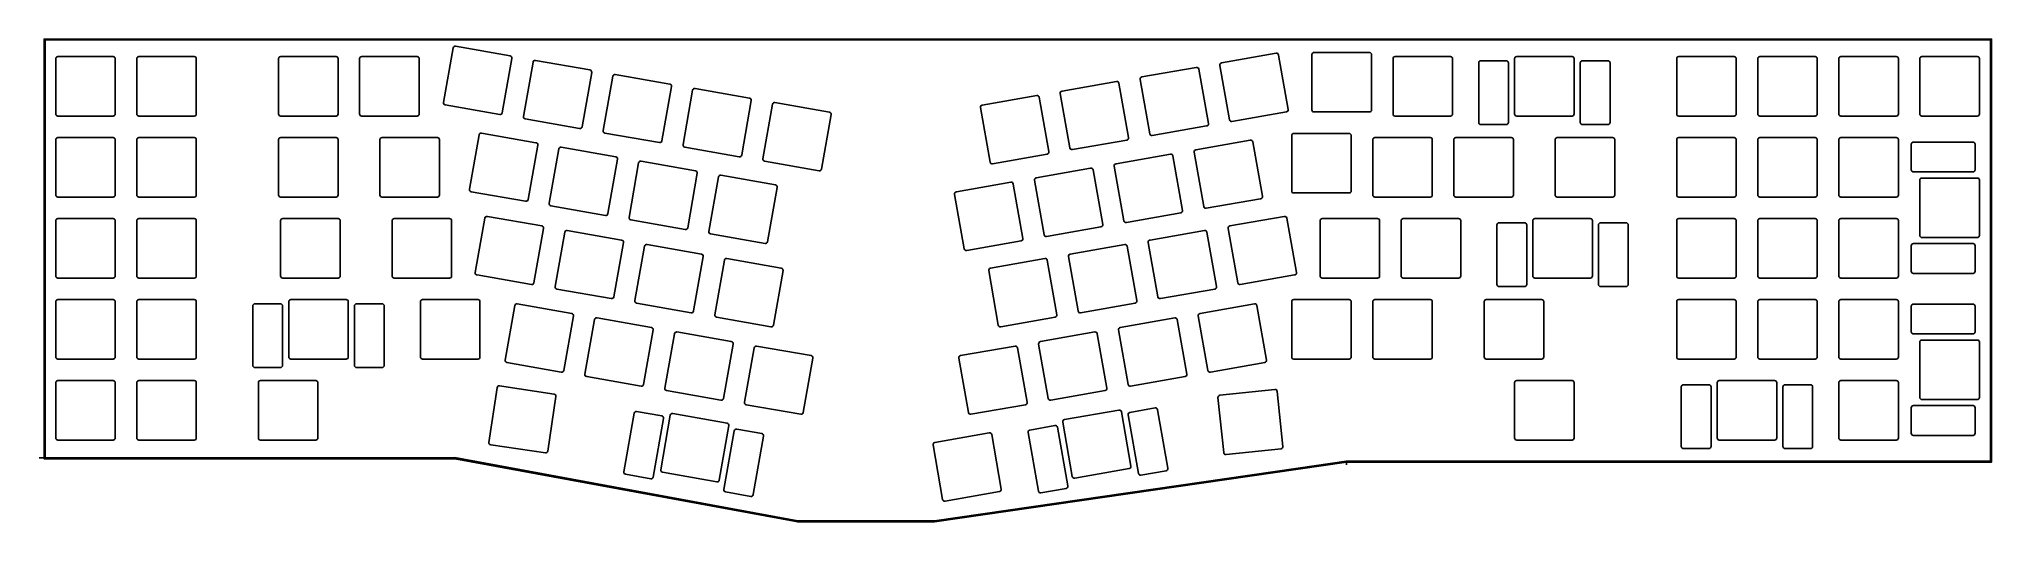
# Model space of a CAD drawing. Header units: millimetres. Extents: x -1 to 508, y -113 to 820.
# Drawn here: x -1.4 to 457.6, y -112.9 to 0.6 of the extents above; entities that cross this region are included whole.
import ezdxf

# ---------------------------------------------------------------- set-up
doc = ezdxf.new("R2010")
doc.units = ezdxf.units.MM
doc.header["$MEASUREMENT"] = 0
doc.layers.get('0').update_dxf_attribs({"linetype": 'CONTINUOUS'})
doc.layers.add('BLACK', color=7, linetype='CONTINUOUS')

msp = doc.modelspace()

# ---------------------------------------------------------------- linework, layer by layer
for p, q in [((0, 0.43427), (457.2, 0.43427)), ((2.525, -3.9775), (2.525, -16.9775)), ((3.025, -3.4775), (16.025, -3.4775)), ((16.525, -3.9775), (16.525, -16.9775)), ((21.575, -3.9775), (21.575, -16.9775)), ((22.075, -3.4775), (35.075, -3.4775)), ((35.575, -3.9775), (35.575, -16.9775)), ((54.9125, -3.9775), (54.9125, -16.9775)), ((55.4125, -3.4775), (68.4125, -3.4775)), ((68.9125, -3.9775), (68.9125, -16.9775)), ((73.9625, -3.9775), (73.9625, -16.9775)), ((74.4625, -3.4775), (87.4625, -3.4775)), ((87.9625, -3.9775), (87.9625, -16.9775)), ((95.95135, -1.47394), (93.69392, -14.27644)), ((96.53058, -1.06836), (109.33308, -3.32579)), ((109.73866, -3.90502), (107.48123, -16.70752)), ((115.29116, -4.37636), (128.09366, -6.63379)), ((276.57413, -4.97979), (289.37663, -2.72236)), ((289.95586, -3.12794), (292.21328, -15.93044)), ((297.8, -3.025), (297.8, -16.025)), ((298.3, -2.525), (311.3, -2.525)), ((311.8, -3.025), (311.8, -16.025)), ((316.85, -3.9775), (316.85, -16.9775)), ((317.35, -3.4775), (330.35, -3.4775)), ((330.85, -3.9775), (330.85, -16.9775)), ((337.487, -4.4775), (343.487, -4.4775)), ((345.425, -3.9775), (345.425, -16.9775)), ((345.925, -3.4775), (358.925, -3.4775)), ((359.425, -3.9775), (359.425, -16.9775)), ((361.363, -4.4775), (367.363, -4.4775)), ((383.525, -3.9775), (383.525, -16.9775)), ((384.025, -3.4775), (397.025, -3.4775)), ((397.525, -3.9775), (397.525, -16.9775)), ((402.575, -3.9775), (402.575, -16.9775)), ((403.075, -3.4775), (416.075, -3.4775)), ((416.575, -3.9775), (416.575, -16.9775)), ((421.625, -3.9775), (421.625, -16.9775)), ((422.125, -3.4775), (435.125, -3.4775)), ((435.625, -3.9775), (435.625, -16.9775)), ((440.675, -3.9775), (440.675, -16.9775)), ((441.175, -3.4775), (454.175, -3.4775)), ((454.675, -3.9775), (454.675, -16.9775)), ((114.71194, -4.78194), (112.45451, -17.58444)), ((128.49924, -7.21302), (126.24182, -20.01552)), ((133.47252, -8.08994), (131.2151, -20.89244)), ((134.05175, -7.68436), (146.85425, -9.94179)), ((257.40796, -8.86701), (259.66539, -21.66952)), ((257.81354, -8.28779), (270.61604, -6.03036)), ((271.19527, -6.43594), (273.4527, -19.23844)), ((276.16855, -5.55902), (278.42598, -18.36152)), ((336.987, -4.9775), (336.987, -18.9775)), ((343.987, -4.9775), (343.987, -18.9775)), ((360.863, -4.9775), (360.863, -18.9775)), ((367.863, -4.9775), (367.863, -18.9775)), ((147.25983, -10.52101), (145.00241, -23.32351)), ((152.23311, -11.39794), (149.97568, -24.20044)), ((152.81234, -10.99236), (165.61484, -13.24978)), ((220.29237, -14.90378), (233.09487, -12.64636)), ((233.6741, -13.05194), (235.93152, -25.85444)), ((238.64737, -12.17501), (240.9048, -24.97751)), ((239.05295, -11.59578), (251.85546, -9.33836)), ((252.43468, -9.74394), (254.69211, -22.54644)), ((3.025, -17.4775), (16.025, -17.4775)), ((22.075, -17.4775), (35.075, -17.4775)), ((55.4125, -17.4775), (68.4125, -17.4775)), ((74.4625, -17.4775), (87.4625, -17.4775)), ((94.0995, -14.85567), (106.902, -17.1131)), ((112.86009, -18.16367), (125.66259, -20.4211)), ((166.02042, -13.82901), (163.76299, -26.63151)), ((170.9937, -14.70594), (168.73627, -27.50844)), ((171.57293, -14.30036), (184.37543, -16.55778)), ((184.78101, -17.13701), (182.52358, -29.93951)), ((219.88679, -15.48301), (222.14421, -28.28551)), ((279.0052, -18.7671), (291.8077, -16.50967)), ((298.3, -16.525), (311.3, -16.525)), ((317.35, -17.4775), (330.35, -17.4775)), ((345.925, -17.4775), (358.925, -17.4775)), ((384.025, -17.4775), (397.025, -17.4775)), ((403.075, -17.4775), (416.075, -17.4775)), ((422.125, -17.4775), (435.125, -17.4775)), ((441.175, -17.4775), (454.175, -17.4775)), ((3.025, -22.5275), (16.025, -22.5275)), ((22.075, -22.5275), (35.075, -22.5275)), ((55.4125, -22.5275), (68.4125, -22.5275)), ((79.225, -22.5275), (92.225, -22.5275)), ((102.02364, -21.88853), (99.76622, -34.69103)), ((102.60287, -21.48295), (115.40537, -23.74038)), ((131.62068, -21.47167), (144.42318, -23.72909)), ((260.24462, -22.0751), (273.04712, -19.81767)), ((293.0375, -22.075), (293.0375, -35.075)), ((293.5375, -21.575), (306.5375, -21.575)), ((307.0375, -22.075), (307.0375, -35.075)), ((312.5875, -22.5275), (325.5875, -22.5275)), ((331.6375, -22.5275), (344.6375, -22.5275)), ((337.487, -19.4775), (343.487, -19.4775)), ((355.45, -22.5275), (368.45, -22.5275)), ((361.363, -19.4775), (367.363, -19.4775)), ((384.025, -22.5275), (397.025, -22.5275)), ((403.075, -22.5275), (416.075, -22.5275)), ((422.125, -22.5275), (435.125, -22.5275)), ((2.525, -23.0275), (2.525, -36.0275)), ((16.525, -23.0275), (16.525, -36.0275)), ((21.575, -23.0275), (21.575, -36.0275)), ((35.575, -23.0275), (35.575, -36.0275)), ((54.9125, -23.0275), (54.9125, -36.0275)), ((68.9125, -23.0275), (68.9125, -36.0275)), ((78.725, -23.0275), (78.725, -36.0275)), ((92.725, -23.0275), (92.725, -36.0275)), ((115.81095, -24.3196), (113.55353, -37.12211)), ((120.78423, -25.19653), (118.52681, -37.99903)), ((121.36346, -24.79095), (134.16596, -27.04837)), ((150.38126, -24.77967), (163.18377, -27.03709)), ((222.72344, -28.69109), (235.52594, -26.43366)), ((241.48403, -25.38309), (254.28653, -23.12567)), ((251.74125, -28.70237), (264.54375, -26.44495)), ((265.12297, -26.85053), (267.3804, -39.65303)), ((270.09625, -25.9736), (272.35368, -38.7761)), ((270.50183, -25.39438), (283.30433, -23.13695)), ((283.88356, -23.54253), (286.14099, -36.34503)), ((312.0875, -23.0275), (312.0875, -36.0275)), ((326.0875, -23.0275), (326.0875, -36.0275)), ((331.1375, -23.0275), (331.1375, -36.0275)), ((345.1375, -23.0275), (345.1375, -36.0275)), ((354.95, -23.0275), (354.95, -36.0275)), ((368.95, -23.0275), (368.95, -36.0275)), ((383.525, -23.0275), (383.525, -36.0275)), ((397.525, -23.0275), (397.525, -36.0275)), ((402.575, -23.0275), (402.575, -36.0275)), ((416.575, -23.0275), (416.575, -36.0275)), ((421.625, -23.0275), (421.625, -36.0275)), ((435.625, -23.0275), (435.625, -36.0275)), ((438.675, -24.1145), (438.675, -30.1145)), ((453.175, -23.6145), (439.175, -23.6145)), ((453.675, -24.1145), (453.675, -30.1145)), ((134.57154, -27.6276), (132.31411, -40.4301)), ((139.54482, -28.50453), (137.28739, -41.30703)), ((140.12405, -28.09895), (152.92655, -30.35637)), ((153.33213, -30.9356), (151.0747, -43.7381)), ((158.30541, -31.81252), (156.04798, -44.61502)), ((158.88463, -31.40694), (171.68714, -33.66437)), ((169.14185, -28.08766), (181.94435, -30.34509)), ((232.98066, -32.01037), (245.78316, -29.75295)), ((246.36239, -30.15853), (248.61981, -42.96103)), ((251.33567, -29.2816), (253.59309, -42.0841)), ((453.175, -30.6145), (439.175, -30.6145)), ((454.175, -32.0525), (441.175, -32.0525)), ((3.025, -36.5275), (16.025, -36.5275)), ((22.075, -36.5275), (35.075, -36.5275)), ((55.4125, -36.5275), (68.4125, -36.5275)), ((79.225, -36.5275), (92.225, -36.5275)), ((100.1718, -35.27026), (112.9743, -37.52769)), ((172.09272, -34.2436), (169.83529, -47.0461)), ((213.81449, -35.8976), (216.07192, -48.7001)), ((214.22007, -35.31837), (227.02257, -33.06094)), ((227.6018, -33.46652), (229.85923, -46.26902)), ((232.57508, -32.5896), (234.8325, -45.3921)), ((293.5375, -35.575), (306.5375, -35.575)), ((312.5875, -36.5275), (325.5875, -36.5275)), ((331.6375, -36.5275), (344.6375, -36.5275)), ((355.45, -36.5275), (368.45, -36.5275)), ((384.025, -36.5275), (397.025, -36.5275)), ((403.075, -36.5275), (416.075, -36.5275)), ((422.125, -36.5275), (435.125, -36.5275)), ((440.675, -32.5525), (440.675, -45.5525)), ((454.675, -32.5525), (454.675, -45.5525)), ((103.98502, -41.07054), (116.78752, -43.32796)), ((118.93238, -38.57826), (131.73489, -40.83568)), ((254.17232, -42.48968), (266.97482, -40.23226)), ((272.93291, -39.18168), (285.73541, -36.92426)), ((278.49998, -43.32796), (291.30248, -41.07054)), ((2.525, -42.0775), (2.525, -55.0775)), ((3.025, -41.5775), (16.025, -41.5775)), ((16.525, -42.0775), (16.525, -55.0775)), ((21.575, -42.0775), (21.575, -55.0775)), ((22.075, -41.5775), (35.075, -41.5775)), ((35.575, -42.0775), (35.575, -55.0775)), ((55.38875, -42.0775), (55.38875, -55.0775)), ((55.88875, -41.5775), (68.88875, -41.5775)), ((69.38875, -42.0775), (69.38875, -55.0775)), ((81.5825, -42.0775), (81.5825, -55.0775)), ((82.0825, -41.5775), (95.0825, -41.5775)), ((95.5825, -42.0775), (95.5825, -55.0775)), ((103.40579, -41.47612), (101.14837, -54.27862)), ((117.1931, -43.90719), (114.93568, -56.70969)), ((122.16638, -44.78412), (119.90895, -57.58662)), ((122.74561, -44.37854), (135.54811, -46.63596)), ((137.69297, -41.88625), (150.49547, -44.14368)), ((156.45356, -45.19425), (169.25606, -47.45168)), ((235.41173, -45.79768), (248.21423, -43.54025)), ((259.73939, -46.63596), (272.54189, -44.37854)), ((273.12112, -44.78412), (275.37855, -57.58662)), ((278.0944, -43.90719), (280.35182, -56.70969)), ((291.88171, -41.47612), (294.13913, -54.27862)), ((299.705, -42.0775), (299.705, -55.0775)), ((300.205, -41.5775), (313.205, -41.5775)), ((313.705, -42.0775), (313.705, -55.0775)), ((318.755, -42.0775), (318.755, -55.0775)), ((319.255, -41.5775), (332.255, -41.5775)), ((332.755, -42.0775), (332.755, -55.0775)), ((341.27325, -43.0775), (341.27325, -57.0775)), ((341.77325, -42.5775), (347.77325, -42.5775)), ((348.27325, -43.0775), (348.27325, -57.0775)), ((349.71125, -42.0775), (349.71125, -55.0775)), ((350.21125, -41.5775), (363.21125, -41.5775)), ((363.71125, -42.0775), (363.71125, -55.0775)), ((365.14925, -43.0775), (365.14925, -57.0775)), ((365.64925, -42.5775), (371.64925, -42.5775)), ((372.14925, -43.0775), (372.14925, -57.0775)), ((383.525, -42.0775), (383.525, -55.0775)), ((384.025, -41.5775), (397.025, -41.5775)), ((397.525, -42.0775), (397.525, -55.0775)), ((402.575, -42.0775), (402.575, -55.0775)), ((403.075, -41.5775), (416.075, -41.5775)), ((416.575, -42.0775), (416.575, -55.0775)), ((421.625, -42.0775), (421.625, -55.0775)), ((422.125, -41.5775), (435.125, -41.5775)), ((435.625, -42.0775), (435.625, -55.0775)), ((135.95369, -47.21519), (133.69626, -60.01769)), ((140.92697, -48.09211), (138.66954, -60.89461)), ((141.5062, -47.68653), (154.3087, -49.94396)), ((216.65115, -49.10568), (229.45365, -46.84825)), ((240.9788, -49.94396), (253.7813, -47.68653)), ((254.36053, -48.09211), (256.61796, -60.89461)), ((259.33381, -47.21519), (261.59124, -60.01769)), ((438.675, -47.9905), (438.675, -53.9905)), ((453.175, -47.4905), (439.175, -47.4905)), ((454.175, -46.0525), (441.175, -46.0525)), ((453.675, -47.9905), (453.675, -53.9905)), ((101.55395, -54.85785), (114.35645, -57.11527)), ((154.71428, -50.52319), (152.45685, -63.32569)), ((159.68756, -51.40011), (157.43013, -64.20261)), ((160.26678, -50.99453), (173.06928, -53.25196)), ((173.47486, -53.83119), (171.21744, -66.63369)), ((221.81264, -53.83119), (224.07006, -66.63369)), ((222.21822, -53.25196), (235.02072, -50.99453)), ((235.59994, -51.40011), (237.85737, -64.20261)), ((240.57322, -50.52319), (242.83065, -63.32569)), ((280.93105, -57.11527), (293.73355, -54.85785)), ((453.175, -54.4905), (439.175, -54.4905)), ((3.025, -55.5775), (16.025, -55.5775)), ((22.075, -55.5775), (35.075, -55.5775)), ((55.88875, -55.5775), (68.88875, -55.5775)), ((82.0825, -55.5775), (95.0825, -55.5775)), ((120.31453, -58.16584), (133.11703, -60.42327)), ((262.17047, -60.42327), (274.97297, -58.16584)), ((300.205, -55.5775), (313.205, -55.5775)), ((319.255, -55.5775), (332.255, -55.5775)), ((341.77325, -57.5775), (347.77325, -57.5775)), ((350.21125, -55.5775), (363.21125, -55.5775)), ((365.64925, -57.5775), (371.64925, -57.5775)), ((384.025, -55.5775), (397.025, -55.5775)), ((403.075, -55.5775), (416.075, -55.5775)), ((422.125, -55.5775), (435.125, -55.5775)), ((2.525, -61.1275), (2.525, -74.1275)), ((3.025, -60.6275), (16.025, -60.6275)), ((16.525, -61.1275), (16.525, -74.1275)), ((21.575, -61.1275), (21.575, -74.1275)), ((22.075, -60.6275), (35.075, -60.6275)), ((35.575, -61.1275), (35.575, -74.1275)), ((48.85575, -62.1275), (48.85575, -76.1275)), ((49.35575, -61.6275), (55.35575, -61.6275)), ((55.85575, -62.1275), (55.85575, -76.1275)), ((57.29375, -61.1275), (57.29375, -74.1275)), ((57.79375, -60.6275), (70.79375, -60.6275)), ((71.29375, -61.1275), (71.29375, -74.1275)), ((72.73175, -62.1275), (72.73175, -76.1275)), ((73.23175, -61.6275), (79.23175, -61.6275)), ((79.73175, -62.1275), (79.73175, -76.1275)), ((88.25, -61.1275), (88.25, -74.1275)), ((88.75, -60.6275), (101.75, -60.6275)), ((102.25, -61.1275), (102.25, -74.1275)), ((110.41612, -62.0561), (108.15869, -74.8586)), ((110.99535, -61.65052), (123.79785, -63.90795)), ((139.07512, -61.47384), (151.87762, -63.73127)), ((243.40988, -63.73127), (256.21238, -61.47384)), ((271.48965, -63.90795), (284.29215, -61.65052)), ((284.87138, -62.0561), (287.12881, -74.8586)), ((293.0375, -61.1275), (293.0375, -74.1275)), ((293.5375, -60.6275), (306.5375, -60.6275)), ((307.0375, -61.1275), (307.0375, -74.1275)), ((312.0875, -61.1275), (312.0875, -74.1275)), ((312.5875, -60.6275), (325.5875, -60.6275)), ((326.0875, -61.1275), (326.0875, -74.1275)), ((338.28125, -61.1275), (338.28125, -74.1275)), ((338.78125, -60.6275), (351.78125, -60.6275)), ((352.28125, -61.1275), (352.28125, -74.1275)), ((383.525, -61.1275), (383.525, -74.1275)), ((384.025, -60.6275), (397.025, -60.6275)), ((397.525, -61.1275), (397.525, -74.1275)), ((402.575, -61.1275), (402.575, -74.1275)), ((403.075, -60.6275), (416.075, -60.6275)), ((416.575, -61.1275), (416.575, -74.1275)), ((421.625, -61.1275), (421.625, -74.1275)), ((422.125, -60.6275), (435.125, -60.6275)), ((435.625, -61.1275), (435.625, -74.1275)), ((438.675, -62.2145), (438.675, -68.2145)), ((453.175, -61.7145), (439.175, -61.7145)), ((453.675, -62.2145), (453.675, -68.2145)), ((124.20343, -64.48718), (121.946, -77.28968)), ((129.17671, -65.3641), (126.91928, -78.1666)), ((129.75593, -64.95852), (142.55843, -67.21595)), ((142.96401, -67.79518), (140.70659, -80.59768)), ((147.93729, -68.6721), (145.67987, -81.4746)), ((148.51652, -68.26652), (161.31902, -70.52395)), ((157.83571, -64.78184), (170.63821, -67.03927)), ((224.64929, -67.03927), (237.45179, -64.78184)), ((233.96848, -70.52395), (246.77098, -68.26652)), ((247.35021, -68.6721), (249.60763, -81.4746)), ((252.32349, -67.79518), (254.58091, -80.59768)), ((252.72907, -67.21595), (265.53157, -64.95852)), ((266.11079, -65.3641), (268.36822, -78.1666)), ((271.08407, -64.48718), (273.3415, -77.28968)), ((453.175, -68.7145), (439.175, -68.7145)), ((161.7246, -71.10317), (159.46718, -83.90567)), ((166.69788, -71.9801), (164.44046, -84.7826)), ((167.27711, -71.57452), (180.07961, -73.83194)), ((215.20789, -73.83194), (228.01039, -71.57452)), ((228.58962, -71.9801), (230.84704, -84.7826)), ((233.5629, -71.10317), (235.82032, -83.90567)), ((440.675, -70.6525), (440.675, -83.6525)), ((454.175, -70.1525), (441.175, -70.1525)), ((454.675, -70.6525), (454.675, -83.6525)), ((3.025, -74.6275), (16.025, -74.6275)), ((22.075, -74.6275), (35.075, -74.6275)), ((49.35575, -76.6275), (55.35575, -76.6275)), ((57.79375, -74.6275), (70.79375, -74.6275)), ((73.23175, -76.6275), (79.23175, -76.6275)), ((88.75, -74.6275), (101.75, -74.6275)), ((108.56427, -75.43783), (121.36677, -77.69526)), ((180.48519, -74.41117), (178.22776, -87.21367)), ((214.80231, -74.41117), (217.05974, -87.21367)), ((273.92073, -77.69526), (286.72323, -75.43783)), ((293.5375, -74.6275), (306.5375, -74.6275)), ((312.5875, -74.6275), (325.5875, -74.6275)), ((338.78125, -74.6275), (351.78125, -74.6275)), ((384.025, -74.6275), (397.025, -74.6275)), ((403.075, -74.6275), (416.075, -74.6275)), ((422.125, -74.6275), (435.125, -74.6275)), ((2.525, -80.1775), (2.525, -93.1775)), ((3.025, -79.6775), (16.025, -79.6775)), ((16.525, -80.1775), (16.525, -93.1775)), ((21.575, -80.1775), (21.575, -93.1775)), ((22.075, -79.6775), (35.075, -79.6775)), ((35.575, -80.1775), (35.575, -93.1775)), ((50.15, -80.1775), (50.15, -93.1775)), ((50.65, -79.6775), (63.65, -79.6775)), ((64.15, -80.1775), (64.15, -93.1775)), ((106.26557, -81.36777), (104.34405, -94.22498)), ((106.83398, -80.94717), (119.69119, -82.86869)), ((127.32486, -78.74583), (140.12736, -81.00326)), ((146.08545, -82.05383), (158.88795, -84.31125)), ((236.39955, -84.31125), (249.20205, -82.05383)), ((255.16014, -81.00326), (267.96264, -78.74583)), ((276.14825, -83.15274), (289.07703, -81.79387)), ((289.62656, -82.23886), (290.98543, -95.16765)), ((345.425, -80.1775), (345.425, -93.1775)), ((345.925, -79.6775), (358.925, -79.6775)), ((359.425, -80.1775), (359.425, -93.1775)), ((384.612, -81.1775), (384.612, -95.1775)), ((385.112, -80.6775), (391.112, -80.6775)), ((391.612, -81.1775), (391.612, -95.1775)), ((393.05, -80.1775), (393.05, -93.1775)), ((393.55, -79.6775), (406.55, -79.6775)), ((407.05, -80.1775), (407.05, -93.1775)), ((408.488, -81.1775), (408.488, -95.1775)), ((408.988, -80.6775), (414.988, -80.6775)), ((415.488, -81.1775), (415.488, -95.1775)), ((421.625, -80.1775), (421.625, -93.1775)), ((422.125, -79.6775), (435.125, -79.6775)), ((435.625, -80.1775), (435.625, -93.1775)), ((120.11179, -83.43711), (118.19027, -96.29431)), ((139.07014, -86.96017), (144.97899, -88.00206)), ((164.84603, -85.36183), (177.64854, -87.61925)), ((217.63896, -87.61925), (230.44147, -85.36183)), ((239.62155, -88.87103), (252.42405, -86.61361)), ((253.00328, -87.01919), (255.2607, -99.82169)), ((254.99866, -87.17506), (260.90751, -86.13317)), ((261.48673, -86.53875), (263.91781, -100.32606)), ((275.70325, -83.70226), (277.06212, -96.63105)), ((438.675, -86.0905), (438.675, -92.0905)), ((453.175, -85.5905), (439.175, -85.5905)), ((454.175, -84.1525), (441.175, -84.1525)), ((453.675, -86.0905), (453.675, -92.0905)), ((138.49091, -87.36575), (136.05984, -101.15306)), ((145.38457, -88.58129), (142.95349, -102.3686)), ((146.97437, -87.84619), (144.71694, -100.64869)), ((147.5536, -87.44061), (160.3561, -89.69803)), ((160.76168, -90.27726), (158.50425, -103.07976)), ((162.00418, -91.51178), (159.57311, -105.29908)), ((162.58341, -91.1062), (168.49226, -92.14808)), ((231.48539, -91.32109), (237.39424, -90.2792)), ((237.97346, -90.68478), (240.40454, -104.47208)), ((239.21597, -89.45026), (241.4734, -102.25276)), ((254.59308, -87.75429), (257.02415, -101.5416)), ((3.025, -93.6775), (16.025, -93.6775)), ((22.075, -93.6775), (35.075, -93.6775)), ((50.65, -93.6775), (63.65, -93.6775)), ((104.76465, -94.79339), (117.62186, -96.71492)), ((168.89784, -92.72731), (166.46676, -106.51462)), ((208.73001, -94.82576), (210.98744, -107.62826)), ((209.13559, -94.24653), (221.93809, -91.9891)), ((222.51732, -92.39468), (224.77475, -105.19718)), ((231.07981, -91.90031), (233.51088, -105.68762)), ((277.61165, -97.07604), (290.54043, -95.71717)), ((345.925, -93.6775), (358.925, -93.6775)), ((385.112, -95.6775), (391.112, -95.6775)), ((393.55, -93.6775), (406.55, -93.6775)), ((408.988, -95.6775), (414.988, -95.6775)), ((422.125, -93.6775), (435.125, -93.6775)), ((453.175, -92.5905), (439.175, -92.5905)), ((242.05262, -102.65834), (254.85512, -100.40092)), ((257.60338, -101.94718), (263.51223, -100.90529)), ((136.46542, -101.73229), (142.37427, -102.77418)), ((145.12252, -101.22792), (157.92502, -103.48534)), ((234.09011, -106.0932), (239.99896, -105.05131)), ((159.97869, -105.87831), (165.88754, -106.9202)), ((211.56667, -108.03384), (224.36917, -105.77641))]:
    msp.add_line(p, q)
at = {"linetype": 'Continuous'}
for p, q in [((457.34619, 0.43427), (457.34619, 0.63427)), ((0.02311, -97.8703), (-1.3902, -97.8703)), ((96.34595, -97.83516), (96.34595, -98.03516)), ((305.88069, -98.66982), (305.88069, -99.49261)), ((457.33266, -98.6684), (457.62697, -98.6684)), ((176.95422, -112.74232), (176.95422, -112.94232)), ((209.0862, -112.74339), (209.0862, -112.94339))]:
    msp.add_line(p, q, dxfattribs=at)
msp.add_lwpolyline([(96.34595, -98.07033), (176.95422, -112.94339), (209.0862, -112.94339), (305.88069, -98.86843), (457.54619, -98.86843), (457.54619, 0.63427), (-0.20191, 0.63427), (-0.20191, -98.07033), (96.34595, -98.07033)], dxfattribs=at)
for centre, start, end in [((3.025, -3.9775), 90, 180), ((16.025, -3.9775), 0, 90), ((22.075, -3.9775), 90, 180), ((35.075, -3.9775), 0, 90), ((55.4125, -3.9775), 90, 180), ((68.4125, -3.9775), 0, 90), ((74.4625, -3.9775), 90, 180), ((87.4625, -3.9775), 0, 90), ((96.44375, -1.56077), 80, 170), ((109.24625, -3.81819), 350, 80), ((115.20434, -4.86877), 80, 170), ((289.46345, -3.21477), 10, 100), ((298.3, -3.025), 90, 180), ((311.3, -3.025), 0, 90), ((317.35, -3.9775), 90, 180), ((330.35, -3.9775), 0, 90), ((337.487, -4.9775), 90, 180), ((343.487, -4.9775), 0, 90), ((345.925, -3.9775), 90, 180), ((358.925, -3.9775), 0, 90), ((361.363, -4.9775), 90, 180), ((367.363, -4.9775), 0, 90), ((384.025, -3.9775), 90, 180), ((397.025, -3.9775), 0, 90), ((403.075, -3.9775), 90, 180), ((416.075, -3.9775), 0, 90), ((422.125, -3.9775), 90, 180), ((435.125, -3.9775), 0, 90), ((441.175, -3.9775), 90, 180), ((454.175, -3.9775), 0, 90), ((128.00684, -7.12619), 350, 80), ((133.96493, -8.17676), 80, 170), ((257.90037, -8.78019), 100, 190), ((270.70287, -6.52276), 10, 100), ((276.66095, -5.47219), 100, 190), ((146.76743, -10.43419), 350, 80), ((152.72551, -11.48476), 80, 170), ((165.52802, -13.74219), 350, 80), ((233.18169, -13.13876), 10, 100), ((239.13978, -12.08819), 100, 190), ((251.94228, -9.83076), 10, 100), ((3.025, -16.9775), 180, 270), ((16.025, -16.9775), 270, 0), ((22.075, -16.9775), 180, 270), ((35.075, -16.9775), 270, 0), ((55.4125, -16.9775), 180, 270), ((68.4125, -16.9775), 270, 0), ((74.4625, -16.9775), 180, 270), ((87.4625, -16.9775), 270, 0), ((94.18633, -14.36327), 170, 260), ((106.98883, -16.6207), 260, 350), ((112.94691, -17.67127), 170, 260), ((171.4861, -14.79276), 80, 170), ((184.2886, -17.05019), 350, 80), ((220.37919, -15.39619), 100, 190), ((291.72088, -16.01727), 280, 10), ((298.3, -16.025), 180, 270), ((311.3, -16.025), 270, 0), ((317.35, -16.9775), 180, 270), ((330.35, -16.9775), 270, 0), ((345.925, -16.9775), 180, 270), ((358.925, -16.9775), 270, 0), ((384.025, -16.9775), 180, 270), ((397.025, -16.9775), 270, 0), ((403.075, -16.9775), 180, 270), ((416.075, -16.9775), 270, 0), ((422.125, -16.9775), 180, 270), ((435.125, -16.9775), 270, 0), ((441.175, -16.9775), 180, 270), ((454.175, -16.9775), 270, 0), ((3.025, -23.0275), 90, 180), ((16.025, -23.0275), 0, 90), ((22.075, -23.0275), 90, 180), ((35.075, -23.0275), 0, 90), ((55.4125, -23.0275), 90, 180), ((68.4125, -23.0275), 0, 90), ((79.225, -23.0275), 90, 180), ((92.225, -23.0275), 0, 90), ((102.51605, -21.97535), 80, 170), ((125.74941, -19.92869), 260, 350), ((131.7075, -20.97926), 170, 260), ((254.19971, -22.63326), 280, 10), ((260.15779, -21.58269), 190, 280), ((272.96029, -19.32527), 280, 10), ((278.91838, -18.27469), 190, 280), ((293.5375, -22.075), 90, 180), ((306.5375, -22.075), 0, 90), ((312.5875, -23.0275), 90, 180), ((325.5875, -23.0275), 0, 90), ((331.6375, -23.0275), 90, 180), ((337.487, -18.9775), 180, 270), ((343.487, -18.9775), 270, 0), ((344.6375, -23.0275), 0, 90), ((355.45, -23.0275), 90, 180), ((361.363, -18.9775), 180, 270), ((367.363, -18.9775), 270, 0), ((368.45, -23.0275), 0, 90), ((384.025, -23.0275), 90, 180), ((397.025, -23.0275), 0, 90), ((403.075, -23.0275), 90, 180), ((416.075, -23.0275), 0, 90), ((422.125, -23.0275), 90, 180), ((435.125, -23.0275), 0, 90), ((115.31855, -24.23278), 350, 80), ((121.27664, -25.28335), 80, 170), ((134.07914, -27.54078), 350, 80), ((144.51, -23.23669), 260, 350), ((150.46809, -24.28726), 170, 260), ((163.27059, -26.54469), 260, 350), ((169.22868, -27.59526), 170, 260), ((235.43912, -25.94126), 280, 10), ((241.3972, -24.89069), 190, 280), ((264.63057, -26.93735), 10, 100), ((270.58866, -25.88678), 100, 190), ((283.39116, -23.62935), 10, 100), ((439.175, -24.1145), 90, 180), ((453.175, -24.1145), 0, 90), ((140.03722, -28.59135), 80, 170), ((152.83972, -30.84878), 350, 80), ((158.79781, -31.89935), 80, 170), ((182.03118, -29.85269), 260, 350), ((222.63662, -28.19869), 190, 280), ((233.06748, -32.50278), 100, 190), ((245.86998, -30.24535), 10, 100), ((251.82807, -29.19478), 100, 190), ((439.175, -30.1145), 180, 270), ((441.175, -32.5525), 90, 180), ((453.175, -30.1145), 270, 0), ((454.175, -32.5525), 0, 90), ((3.025, -36.0275), 180, 270), ((16.025, -36.0275), 270, 0), ((22.075, -36.0275), 180, 270), ((35.075, -36.0275), 270, 0), ((55.4125, -36.0275), 180, 270), ((68.4125, -36.0275), 270, 0), ((79.225, -36.0275), 180, 270), ((92.225, -36.0275), 270, 0), ((100.25862, -34.77786), 170, 260), ((171.60031, -34.15677), 350, 80), ((214.30689, -35.81077), 100, 190), ((227.1094, -33.55335), 10, 100), ((285.64858, -36.43185), 280, 10), ((293.5375, -35.075), 180, 270), ((306.5375, -35.075), 270, 0), ((312.5875, -36.0275), 180, 270), ((325.5875, -36.0275), 270, 0), ((331.6375, -36.0275), 180, 270), ((344.6375, -36.0275), 270, 0), ((355.45, -36.0275), 180, 270), ((368.45, -36.0275), 270, 0), ((384.025, -36.0275), 180, 270), ((397.025, -36.0275), 270, 0), ((403.075, -36.0275), 180, 270), ((416.075, -36.0275), 270, 0), ((422.125, -36.0275), 180, 270), ((435.125, -36.0275), 270, 0), ((103.8982, -41.56294), 80, 170), ((113.06112, -37.03528), 260, 350), ((119.01921, -38.08585), 170, 260), ((131.82171, -40.34328), 260, 350), ((137.7798, -41.39385), 170, 260), ((266.888, -39.73985), 280, 10), ((272.84608, -38.68928), 190, 280), ((291.3893, -41.56294), 10, 100), ((3.025, -42.0775), 90, 180), ((16.025, -42.0775), 0, 90), ((22.075, -42.0775), 90, 180), ((35.075, -42.0775), 0, 90), ((55.88875, -42.0775), 90, 180), ((68.88875, -42.0775), 0, 90), ((82.0825, -42.0775), 90, 180), ((95.0825, -42.0775), 0, 90), ((116.7007, -43.82037), 350, 80), ((122.65878, -44.87094), 80, 170), ((150.5823, -43.65128), 260, 350), ((156.54038, -44.70185), 170, 260), ((235.32491, -45.30528), 190, 280), ((248.12741, -43.04785), 280, 10), ((254.0855, -41.99728), 190, 280), ((272.62872, -44.87094), 10, 100), ((278.5868, -43.82037), 100, 190), ((300.205, -42.0775), 90, 180), ((313.205, -42.0775), 0, 90), ((319.255, -42.0775), 90, 180), ((332.255, -42.0775), 0, 90), ((341.77325, -43.0775), 90, 180), ((347.77325, -43.0775), 0, 90), ((350.21125, -42.0775), 90, 180), ((363.21125, -42.0775), 0, 90), ((365.64925, -43.0775), 90, 180), ((371.64925, -43.0775), 0, 90), ((384.025, -42.0775), 90, 180), ((397.025, -42.0775), 0, 90), ((403.075, -42.0775), 90, 180), ((416.075, -42.0775), 0, 90), ((422.125, -42.0775), 90, 180), ((435.125, -42.0775), 0, 90), ((441.175, -45.5525), 180, 270), ((454.175, -45.5525), 270, 0), ((135.46129, -47.12837), 350, 80), ((141.41937, -48.17894), 80, 170), ((154.22187, -50.43636), 350, 80), ((169.34289, -46.95927), 260, 350), ((216.56432, -48.61327), 190, 280), ((229.36682, -46.35585), 280, 10), ((241.06563, -50.43636), 100, 190), ((253.86813, -48.17894), 10, 100), ((259.82621, -47.12837), 100, 190), ((439.175, -47.9905), 90, 180), ((453.175, -47.9905), 0, 90), ((3.025, -55.0775), 180, 270), ((16.025, -55.0775), 270, 0), ((22.075, -55.0775), 180, 270), ((35.075, -55.0775), 270, 0), ((55.88875, -55.0775), 180, 270), ((68.88875, -55.0775), 270, 0), ((82.0825, -55.0775), 180, 270), ((95.0825, -55.0775), 270, 0), ((101.64077, -54.36544), 170, 260), ((160.17996, -51.48694), 80, 170), ((172.98246, -53.74436), 350, 80), ((222.30504, -53.74436), 100, 190), ((235.10754, -51.48694), 10, 100), ((293.64673, -54.36544), 280, 10), ((300.205, -55.0775), 180, 270), ((313.205, -55.0775), 270, 0), ((319.255, -55.0775), 180, 270), ((332.255, -55.0775), 270, 0), ((350.21125, -55.0775), 180, 270), ((363.21125, -55.0775), 270, 0), ((384.025, -55.0775), 180, 270), ((397.025, -55.0775), 270, 0), ((403.075, -55.0775), 180, 270), ((416.075, -55.0775), 270, 0), ((422.125, -55.0775), 180, 270), ((435.125, -55.0775), 270, 0), ((439.175, -53.9905), 180, 270), ((453.175, -53.9905), 270, 0), ((114.44327, -56.62287), 260, 350), ((120.40136, -57.67344), 170, 260), ((274.88614, -57.67344), 280, 10), ((280.84423, -56.62287), 190, 280), ((341.77325, -57.0775), 180, 270), ((347.77325, -57.0775), 270, 0), ((365.64925, -57.0775), 180, 270), ((371.64925, -57.0775), 270, 0), ((3.025, -61.1275), 90, 180), ((16.025, -61.1275), 0, 90), ((22.075, -61.1275), 90, 180), ((35.075, -61.1275), 0, 90), ((49.35575, -62.1275), 90, 180), ((55.35575, -62.1275), 0, 90), ((57.79375, -61.1275), 90, 180), ((70.79375, -61.1275), 0, 90), ((73.23175, -62.1275), 90, 180), ((79.23175, -62.1275), 0, 90), ((88.75, -61.1275), 90, 180), ((101.75, -61.1275), 0, 90), ((110.90852, -62.14293), 80, 170), ((123.71102, -64.40035), 350, 80), ((133.20386, -59.93087), 260, 350), ((139.16195, -60.98144), 170, 260), ((151.96445, -63.23886), 260, 350), ((157.92253, -64.28944), 170, 260), ((237.36497, -64.28944), 280, 10), ((243.32305, -63.23886), 190, 280), ((256.12555, -60.98144), 280, 10), ((262.08364, -59.93087), 190, 280), ((271.57648, -64.40035), 100, 190), ((284.37898, -62.14293), 10, 100), ((293.5375, -61.1275), 90, 180), ((306.5375, -61.1275), 0, 90), ((312.5875, -61.1275), 90, 180), ((325.5875, -61.1275), 0, 90), ((338.78125, -61.1275), 90, 180), ((351.78125, -61.1275), 0, 90), ((384.025, -61.1275), 90, 180), ((397.025, -61.1275), 0, 90), ((403.075, -61.1275), 90, 180), ((416.075, -61.1275), 0, 90), ((422.125, -61.1275), 90, 180), ((435.125, -61.1275), 0, 90), ((439.175, -62.2145), 90, 180), ((453.175, -62.2145), 0, 90), ((129.66911, -65.45093), 80, 170), ((142.47161, -67.70835), 350, 80), ((148.4297, -68.75892), 80, 170), ((170.72503, -66.54686), 260, 350), ((224.56247, -66.54686), 190, 280), ((246.8578, -68.75892), 10, 100), ((252.81589, -67.70835), 100, 190), ((265.61839, -65.45093), 10, 100), ((439.175, -68.2145), 180, 270), ((453.175, -68.2145), 270, 0), ((161.2322, -71.01635), 350, 80), ((167.19029, -72.06692), 80, 170), ((228.09721, -72.06692), 10, 100), ((234.0553, -71.01635), 100, 190), ((441.175, -70.6525), 90, 180), ((454.175, -70.6525), 0, 90), ((3.025, -74.1275), 180, 270), ((16.025, -74.1275), 270, 0), ((22.075, -74.1275), 180, 270), ((35.075, -74.1275), 270, 0), ((49.35575, -76.1275), 180, 270), ((55.35575, -76.1275), 270, 0), ((57.79375, -74.1275), 180, 270), ((70.79375, -74.1275), 270, 0), ((73.23175, -76.1275), 180, 270), ((79.23175, -76.1275), 270, 0), ((88.75, -74.1275), 180, 270), ((101.75, -74.1275), 270, 0), ((108.6511, -74.94543), 170, 260), ((121.4536, -77.20286), 260, 350), ((179.99279, -74.32435), 350, 80), ((215.29471, -74.32435), 100, 190), ((273.8339, -77.20286), 190, 280), ((286.6364, -74.94543), 280, 10), ((293.5375, -74.1275), 180, 270), ((306.5375, -74.1275), 270, 0), ((312.5875, -74.1275), 180, 270), ((325.5875, -74.1275), 270, 0), ((338.78125, -74.1275), 180, 270), ((351.78125, -74.1275), 270, 0), ((384.025, -74.1275), 180, 270), ((397.025, -74.1275), 270, 0), ((403.075, -74.1275), 180, 270), ((416.075, -74.1275), 270, 0), ((422.125, -74.1275), 180, 270), ((435.125, -74.1275), 270, 0), ((3.025, -80.1775), 90, 180), ((16.025, -80.1775), 0, 90), ((22.075, -80.1775), 90, 180), ((35.075, -80.1775), 0, 90), ((50.65, -80.1775), 90, 180), ((63.65, -80.1775), 0, 90), ((106.76008, -81.44168), 81.5, 171.5), ((127.41168, -78.25343), 170, 260), ((140.21418, -80.51085), 260, 350), ((146.17227, -81.56142), 170, 260), ((249.11523, -81.56142), 280, 10), ((255.07332, -80.51085), 190, 280), ((267.87582, -78.25343), 280, 10), ((289.1293, -82.29113), 6, 96), ((345.925, -80.1775), 90, 180), ((358.925, -80.1775), 0, 90), ((385.112, -81.1775), 90, 180), ((391.112, -81.1775), 0, 90), ((393.55, -80.1775), 90, 180), ((406.55, -80.1775), 0, 90), ((408.988, -81.1775), 90, 180), ((414.988, -81.1775), 0, 90), ((422.125, -80.1775), 90, 180), ((435.125, -80.1775), 0, 90), ((119.61728, -83.3632), 351.5, 81.5), ((138.98332, -87.45258), 80, 170), ((158.97477, -83.81885), 260, 350), ((164.93286, -84.86942), 170, 260), ((230.35464, -84.86942), 280, 10), ((236.31273, -83.81885), 190, 280), ((252.51087, -87.10601), 10, 100), ((255.08548, -87.66747), 100, 190), ((260.99433, -86.62558), 10, 100), ((276.20051, -83.65), 96, 186), ((439.175, -86.0905), 90, 180), ((441.175, -83.6525), 180, 270), ((453.175, -86.0905), 0, 90), ((454.175, -83.6525), 270, 0), ((144.89216, -88.49446), 350, 80), ((147.46677, -87.93301), 80, 170), ((160.26927, -90.19044), 350, 80), ((162.49659, -91.5986), 80, 170), ((177.73536, -87.12685), 260, 350), ((217.55214, -87.12685), 190, 280), ((231.57221, -91.81349), 100, 190), ((237.48106, -90.7716), 10, 100), ((239.70837, -89.36344), 100, 190), ((3.025, -93.1775), 180, 270), ((16.025, -93.1775), 270, 0), ((22.075, -93.1775), 180, 270), ((35.075, -93.1775), 270, 0), ((50.65, -93.1775), 180, 270), ((63.65, -93.1775), 270, 0), ((104.83856, -94.29888), 171.5, 261.5), ((117.69576, -96.22041), 261.5, 351.5), ((168.40543, -92.64049), 350, 80), ((209.22242, -94.73893), 100, 190), ((222.02492, -92.48151), 10, 100), ((290.48817, -95.21991), 276, 6), ((345.925, -93.1775), 180, 270), ((358.925, -93.1775), 270, 0), ((385.112, -95.1775), 180, 270), ((391.112, -95.1775), 270, 0), ((393.55, -93.1775), 180, 270), ((406.55, -93.1775), 270, 0), ((408.988, -95.1775), 180, 270), ((414.988, -95.1775), 270, 0), ((422.125, -93.1775), 180, 270), ((435.125, -93.1775), 270, 0), ((439.175, -92.0905), 180, 270), ((453.175, -92.0905), 270, 0), ((145.20935, -100.73551), 170, 260), ((254.7683, -99.90851), 280, 10), ((263.4254, -100.41288), 280, 10), ((277.55938, -96.57878), 186, 276), ((136.55224, -101.23988), 170, 260), ((142.46109, -102.28177), 260, 350), ((158.01185, -102.99294), 260, 350), ((160.06551, -105.38591), 170, 260), ((224.28234, -105.28401), 280, 10), ((239.91213, -104.55891), 280, 10), ((241.9658, -102.16594), 190, 280), ((257.51656, -101.45477), 190, 280), ((165.97436, -106.4278), 260, 350), ((211.47984, -107.54144), 190, 280), ((234.00329, -105.6008), 190, 280)]:
    msp.add_arc(centre, 0.5, start, end)
at = {"layer": 'BLACK', "linetype": 'Continuous'}
for p, q in [((0, -97.83574), (-0.0019, 0.43427)), ((-0.0019, 0.4247), (0, 0.43427)), ((0, 0.43427), (0.01353, 0.4478)), ((0.04619, 0.3997), (0.0481, -97.82219)), ((457.3, -98.6203), (457.2981, 0.4016)), ((457.3231, 0.4497), (457.33266, 0.4478)), ((457.33266, 0.4478), (457.34619, 0.43427)), ((457.34619, 0.43427), (457.3481, -98.6453)), ((0, -97.84468), (0, -97.83574)), ((0, -97.83574), (0, -97.83574)), ((0, -97.85487), (0, -97.84468)), ((0.00677, -97.86164), (0, -97.85487)), ((0, -97.85487), (0, -97.85487)), ((0, -97.85487), (0, -97.85487)), ((0.01353, -97.8684), (0.00677, -97.86164)), ((0.01354, -97.8684), (0.01353, -97.8684)), ((0.02311, -97.8703), (0.01354, -97.8684)), ((0.01354, -97.8684), (0.01354, -97.8684)), ((96.34595, -97.83516), (0.02311, -97.8703)), ((0.0481, -97.82219), (96.35421, -97.78706)), ((96.34967, -97.83665), (96.34595, -97.83516)), ((176.94296, -112.73873), (96.34967, -97.83665)), ((96.35421, -97.78706), (96.36378, -97.78896)), ((96.36378, -97.78896), (96.36547, -97.79066)), ((96.36547, -97.79066), (176.95876, -112.69274)), ((305.87828, -98.66934), (209.09107, -112.74364)), ((209.09229, -112.69486), (305.8795, -98.62056)), ((305.8831, -98.6703), (305.87828, -98.66934)), ((305.8795, -98.62056), (305.88924, -98.62107)), ((457.33266, -98.6684), (305.8831, -98.6703)), ((305.88924, -98.62107), (305.89076, -98.6222)), ((305.89076, -98.6222), (457.3, -98.6203)), ((457.34619, -98.65487), (457.33266, -98.6684)), ((457.3481, -98.6453), (457.34619, -98.65487)), ((176.94465, -112.74042), (176.94296, -112.73873)), ((176.95422, -112.74232), (176.94465, -112.74042)), ((209.0798, -112.742), (176.95422, -112.74232)), ((176.95876, -112.69274), (176.96249, -112.69423)), ((176.96249, -112.69423), (209.08747, -112.6939)), ((209.08132, -112.74313), (209.0798, -112.742)), ((209.09107, -112.74364), (209.08132, -112.74313)), ((209.08747, -112.6939), (209.09229, -112.69486))]:
    msp.add_line(p, q, dxfattribs=at)

doc.saveas('drawing.dxf')
